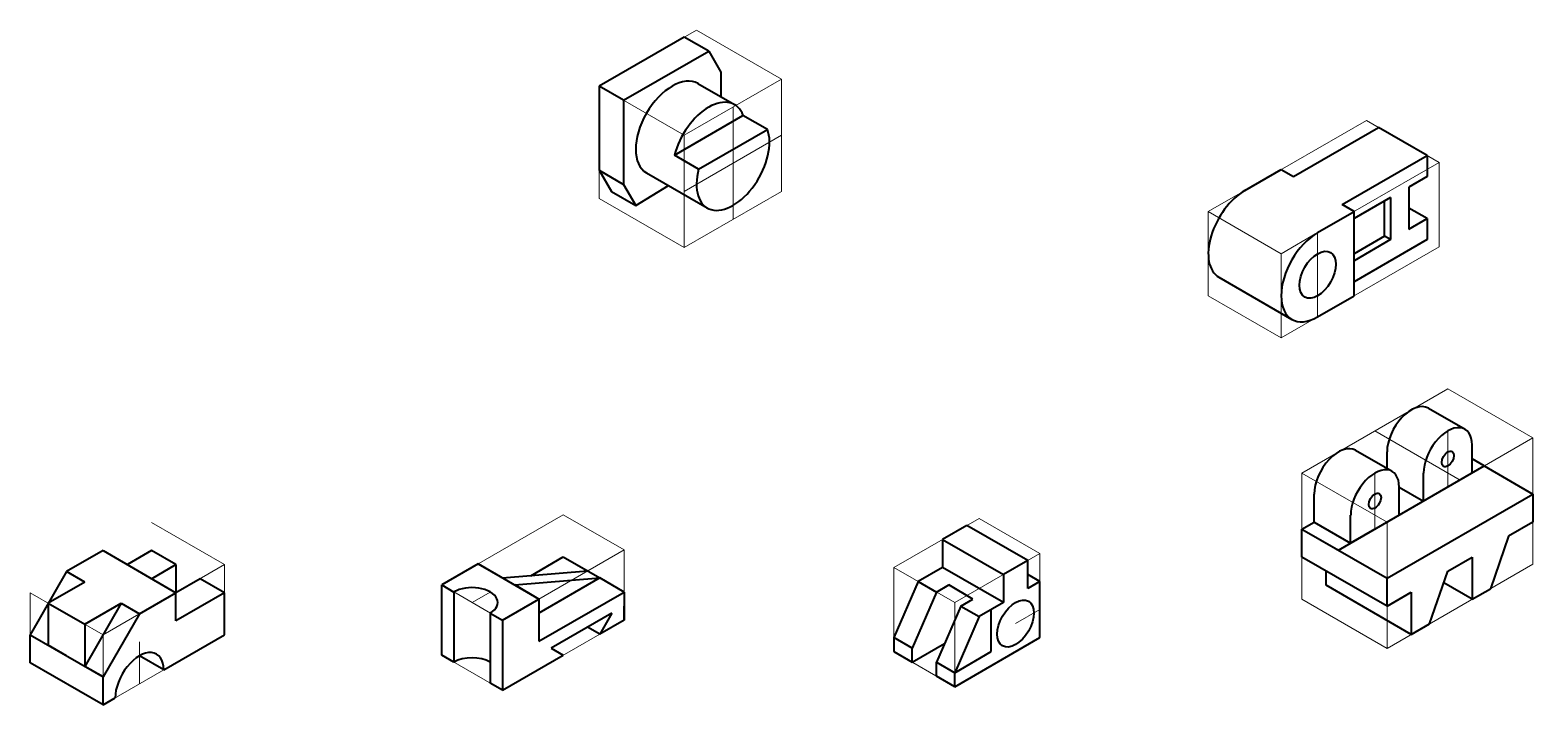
# Model space of a CAD drawing. Header units: millimetres. Extents: x 172 to 6451, y -595 to 608.
# Drawn here: x 5381 to 6451, y -508 to -27 of the extents above; entities that cross this region are included whole.
import ezdxf

# ---------------------------------------------------------------- set-up
doc = ezdxf.new("R2010")
doc.units = ezdxf.units.MM
doc.header["$LTSCALE"] = 10
doc.linetypes.add('CENTER2', pattern=[28.575, 19.05, -3.175, 3.175, -3.175])
for name, color, linetype, lineweight in [('Centre', 1, 'CENTER2', 20), ('Object', 2, 'Continuous', 40), ('Projection', 5, 'Continuous', 5)]:
    doc.layers.add(name, color=color, linetype=linetype, lineweight=lineweight)

msp = doc.modelspace()

# ---------------------------------------------------------------- linework, layer by layer
at = {"layer": 'Centre'}
for p, q in [((5881.5, -81.8), (5881.5, -161.8)), ((5846.8, -141.8), (5916.1, -101.8)), ((6390.6, -352.5), (6390.6, -312.5)), ((6338.7, -382.5), (6338.7, -342.5)), ((5695.6, -434.8), (5708.6, -427.3)), ((6100, -439.8), (6082.7, -449.8)), ((5458.7, -492.8), (5458.7, -462.8))]:
    msp.add_line(p, q, dxfattribs=at)
at = {"layer": 'Centre', "linetype": 'CENTER2'}
msp.add_line((6297.9, -231.2), (6297.9, -171.2), dxfattribs=at)
at = {"layer": 'Object'}
for p, q in [((5846.8, -31.8), (5786.2, -66.8)), ((5864.2, -41.8), (5846.8, -31.8)), ((5803.5, -76.8), (5864.2, -41.8)), ((5864.2, -41.8), (5872.8, -56.8)), ((5872.8, -56.8), (5872.8, -74.4)), ((5803.5, -76.8), (5786.2, -66.8)), ((5786.2, -66.8), (5786.2, -126.8)), ((5856.5, -65), (5882.5, -80)), ((5803.5, -76.8), (5803.5, -136.8)), ((5839.7, -116), (5888.6, -87.7)), ((5906, -97.7), (5888.6, -87.7)), ((6280.6, -131.2), (6341.2, -96.2)), ((6375.9, -116.2), (6341.2, -96.2)), ((5857, -126), (5906, -97.7)), ((5857, -126), (5839.7, -116)), ((6315.3, -151.2), (6375.9, -116.2)), ((6375.9, -116.2), (6375.9, -131.2)), ((5786.2, -126.8), (5803.5, -136.8)), ((5786.2, -126.8), (5794.9, -141.8)), ((6246, -141.2), (6272, -126.2)), ((6272, -126.2), (6280.6, -131.2)), ((5803.5, -136.8), (5812.2, -151.8)), ((5812.2, -151.8), (5835.5, -137.7)), ((5819.8, -128.6), (5863.1, -153.6)), ((6375.9, -131.2), (6362.9, -138.7)), ((6362.9, -138.7), (6362.9, -168.7)), ((5794.9, -141.8), (5812.2, -151.8)), ((5846.8, -144.2), (5845.8, -143.6)), ((6349.9, -146.2), (6323.9, -161.2)), ((6345.6, -173.7), (6345.6, -148.7)), ((6349.9, -146.2), (6349.9, -176.2)), ((6297.9, -171.2), (6323.9, -156.2)), ((6323.9, -156.2), (6315.3, -151.2)), ((6323.9, -216.2), (6323.9, -156.2)), ((6375.9, -161.2), (6362.9, -153.7)), ((6362.9, -168.7), (6375.9, -161.2)), ((6375.9, -161.2), (6375.9, -176.2)), ((6345.6, -173.7), (6323.9, -186.2)), ((6375.9, -176.2), (6323.9, -206.2)), ((6349.9, -176.2), (6323.9, -191.2)), ((6349.9, -176.2), (6345.6, -173.7)), ((6227.6, -203), (6279.6, -233)), ((6297.9, -231.2), (6323.9, -216.2)), ((6376.9, -296.3), (6402.9, -311.3)), ((6324.9, -326.3), (6350.9, -341.3)), ((6347.3, -340.2), (6347.3, -327.5)), ((6407.9, -342.5), (6407.9, -322.5)), ((6312.7, -397.5), (6416.6, -337.5)), ((6373.3, -362.5), (6373.3, -342.5)), ((6416.6, -337.5), (6407.9, -332.5)), ((6416.6, -337.5), (6451.2, -357.5)), ((6356, -372.5), (6356, -352.5)), ((6356, -352.5), (6373.3, -362.5)), ((6390.6, -352.5), (6373.3, -362.5)), ((6295.4, -377.5), (6295.4, -357.5)), ((6347.3, -417.5), (6451.2, -357.5)), ((6451.2, -357.5), (6451.2, -377.5)), ((6321.3, -392.5), (6321.3, -372.5)), ((6048.1, -379.8), (6030.8, -389.8)), ((6091.4, -404.8), (6048.1, -379.8)), ((6286.7, -382.5), (6295.4, -377.5)), ((6286.7, -402.5), (6286.7, -382.5)), ((6286.7, -382.5), (6347.3, -417.5)), ((6286.7, -382.5), (6312.7, -397.5)), ((6295.4, -377.5), (6321.3, -392.5)), ((6338.7, -382.5), (6321.3, -392.5)), ((6451.2, -377.5), (6433.9, -387.5)), ((6030.8, -389.8), (6074.1, -414.8)), ((6030.8, -389.8), (6030.8, -409.8)), ((6433.9, -387.5), (6420.9, -425)), ((5432.8, -397.8), (5406.8, -412.8)), ((5432.8, -397.8), (5484.7, -427.8)), ((5467.4, -397.8), (5450.1, -407.8)), ((5484.7, -407.8), (5467.4, -397.8)), ((5737.5, -415.7), (5760.6, -402.3)), ((5760.6, -402.3), (5786.6, -417.3)), ((5760.6, -402.3), (5777.9, -412.3)), ((6091.4, -404.8), (6074.1, -414.8)), ((6091.4, -424.8), (6091.4, -404.8)), ((6347.3, -437.5), (6286.7, -402.5)), ((6390.6, -412.5), (6407.9, -402.5)), ((6407.9, -402.5), (6407.9, -432.5)), ((5406.8, -412.8), (5380.8, -457.8)), ((5419.8, -420.3), (5406.8, -412.8)), ((5467.4, -417.8), (5484.7, -407.8)), ((5484.7, -407.8), (5484.7, -427.8)), ((5700, -407.3), (5674, -422.3)), ((5743.3, -432.3), (5700, -407.3)), ((5700, -407.3), (5717.3, -417.3)), ((5717.3, -417.3), (5777.9, -412.3)), ((5726, -422.3), (5786.6, -417.3)), ((5786.6, -417.3), (5743.3, -442.3)), ((5803.9, -427.3), (5786.6, -417.3)), ((5803.9, -427.3), (5786.6, -417.3)), ((6030.8, -409.8), (6013.4, -419.8)), ((6074.1, -434.8), (6030.8, -409.8)), ((6074.1, -414.8), (6074.1, -434.8)), ((6100, -419.8), (6091.4, -414.8)), ((6304, -422.5), (6304, -412.5)), ((6377.6, -450), (6390.6, -412.5)), ((5419.8, -420.3), (5393.8, -435.3)), ((5458.7, -442.8), (5484.7, -427.8)), ((5502, -417.8), (5484.7, -427.8)), ((5519.4, -427.8), (5484.7, -447.8)), ((5484.7, -447.8), (5484.7, -427.8)), ((5519.4, -427.8), (5502, -417.8)), ((5519.4, -457.8), (5519.4, -427.8)), ((5674, -472.3), (5674, -422.3)), ((5674, -422.3), (5682.7, -427.3)), ((5682.7, -427.3), (5682.7, -477.3)), ((5743.3, -432.3), (5726, -422.3)), ((5743.3, -462.3), (5803.9, -427.3)), ((5803.9, -427.3), (5803.9, -447.3)), ((5803.9, -427.3), (5803.9, -427.3)), ((6013.4, -419.8), (5996.1, -459.8)), ((6026.4, -427.3), (6009.1, -467.3)), ((6013.4, -419.8), (6026.4, -427.3)), ((6026.4, -427.3), (6035.1, -422.3)), ((6052.4, -432.3), (6035.1, -422.3)), ((6100, -419.8), (6091.4, -424.8)), ((6100, -459.8), (6100, -419.8)), ((6364.6, -457.5), (6304, -422.5)), ((6347.3, -437.5), (6347.3, -417.5)), ((6347.3, -437.5), (6364.6, -427.5)), ((6364.6, -427.5), (6364.6, -457.5)), ((6407.9, -432.5), (6387.7, -420.8)), ((6407.9, -432.5), (6420.9, -425)), ((5393.8, -435.3), (5419.8, -450.3)), ((5393.8, -435.3), (5393.8, -465.3)), ((5445.8, -435.3), (5419.8, -480.3)), ((5419.8, -450.3), (5445.8, -435.3)), ((5445.8, -435.3), (5458.7, -442.8)), ((5717.3, -447.3), (5743.3, -432.3)), ((5743.3, -432.3), (5743.3, -462.3)), ((5803.9, -447.3), (5803.9, -437.3)), ((6043.7, -437.3), (6026.4, -477.3)), ((6043.7, -437.3), (6052.4, -432.3)), ((6043.7, -437.3), (6056.7, -444.8)), ((6074.1, -434.8), (6056.7, -444.8)), ((5458.7, -442.8), (5432.8, -487.8)), ((5708.6, -442.3), (5708.6, -492.3)), ((5708.6, -442.3), (5717.3, -447.3)), ((5717.3, -447.3), (5717.3, -497.3)), ((5795.2, -442.3), (5751.9, -467.3)), ((5795.2, -442.3), (5786.6, -457.3)), ((5803.9, -447.3), (5786.6, -457.3)), ((6056.7, -444.8), (6039.4, -484.8)), ((6065.4, -469.8), (6065.4, -439.8)), ((5380.8, -477.8), (5380.8, -457.8)), ((5380.8, -457.8), (5432.8, -487.8)), ((5419.8, -450.3), (5419.8, -480.3)), ((5476.1, -482.8), (5519.4, -457.8)), ((5786.6, -457.3), (5777.9, -452.3)), ((6009.1, -467.3), (5996.1, -459.8)), ((5996.1, -459.8), (5996.1, -469.8)), ((6039.4, -494.8), (6100, -459.8)), ((6364.6, -457.5), (6377.6, -450)), ((5406.8, -472.8), (5393.8, -465.3)), ((5751.9, -467.3), (5760.6, -472.3)), ((5996.1, -469.8), (6009.1, -477.3)), ((6009.1, -477.3), (6032.2, -464)), ((6009.1, -477.3), (6009.1, -467.3)), ((6039.4, -484.8), (6065.4, -469.8)), ((5432.8, -507.8), (5380.8, -477.8)), ((5432.8, -487.8), (5419.8, -480.3)), ((5432.8, -487.8), (5419.8, -480.3)), ((5476.1, -482.8), (5458.7, -472.8)), ((5682.7, -477.3), (5674, -472.3)), ((5717.3, -497.3), (5760.6, -472.3)), ((6026.4, -487.3), (6026.4, -477.3)), ((6026.4, -477.3), (6039.4, -484.8)), ((5432.8, -507.8), (5432.8, -487.8)), ((5717.3, -497.3), (5708.6, -492.3)), ((6039.4, -494.8), (6026.4, -487.3)), ((6039.4, -494.8), (6039.4, -484.8)), ((5432.8, -507.8), (5441.4, -502.8))]:
    msp.add_line(p, q, dxfattribs=at)
for centre, major_axis, start_param, end_param in [((5838.2, -96.8), (-18.4, -31.8), 3.141593, 6.283185), ((5864.2, -111.8), (-18.4, -31.8), 2.696031, 5.15795), ((5881.5, -121.8), (-18.4, -31.8), 5.15795, 8.979217), ((5864.2, -111.8), (-18.4, -31.8), 6.283185, 6.338856), ((6246, -171.2), (-18.4, -31.8), 3.926991, 6.283185), ((6297.9, -201.2), (-18.4, -31.8), 3.926991, 7.068583), ((6364.6, -317.5), (-12.2, -21.2), 3.141593, 5.497787), ((6390.6, -332.5), (-12.2, -21.2), 2.356194, 5.497787), ((6312.7, -347.5), (-12.2, -21.2), 3.141593, 5.497787), ((6338.7, -362.5), (-12.2, -21.2), 2.356194, 5.497787), ((5695.6, -434.8), (-18.4, 0), 2.356194, 5.497787), ((5458.7, -492.8), (-12.2, -21.2), 2.356194, 5.497787), ((5695.6, -484.8), (-18.4, 0), 3.926991, 5.497787)]:
    msp.add_ellipse(centre, major_axis=major_axis, ratio=0.57735, start_param=start_param, end_param=end_param, dxfattribs=at)
for centre, major_axis in [((6297.9, -201.2), (-9.2, -15.9)), ((6390.6, -332.5), (-3.06, -5.3)), ((6338.7, -362.5), (-3.06, -5.3)), ((6082.7, -449.8), (-9.2, -15.9))]:
    msp.add_ellipse(centre, major_axis=major_axis, ratio=0.57735, dxfattribs=at)
at = {"layer": 'Projection'}
for p, q in [((5855.5, -26.8), (5786.2, -66.8)), ((5916.1, -61.8), (5855.5, -26.8)), ((5916.1, -61.8), (5846.8, -101.8)), ((5916.1, -141.8), (5916.1, -61.8)), ((5786.2, -146.8), (5786.2, -66.8)), ((5786.2, -66.8), (5846.8, -101.8)), ((6332.6, -91.2), (6246, -141.2)), ((6384.5, -121.2), (6332.6, -91.2)), ((5846.8, -101.8), (5846.8, -181.8)), ((6384.5, -121.2), (6297.9, -171.2)), ((6384.5, -181.2), (6384.5, -121.2)), ((5846.8, -181.8), (5786.2, -146.8)), ((5846.8, -181.8), (5916.1, -141.8)), ((6246, -141.2), (6220, -156.2)), ((6246, -141.2), (6220, -156.2)), ((6220, -216.2), (6220, -156.2)), ((6220, -156.2), (6272, -186.2)), ((6297.9, -171.2), (6272, -186.2)), ((6272, -246.2), (6384.5, -181.2)), ((6272, -186.2), (6272, -246.2)), ((6272, -246.2), (6220, -216.2)), ((6390.6, -282.5), (6286.7, -342.5)), ((6451.2, -317.5), (6390.6, -282.5)), ((6338.7, -312.5), (6399.3, -347.5)), ((6451.2, -317.5), (6347.3, -377.5)), ((6451.2, -407.5), (6451.2, -317.5)), ((6286.7, -432.5), (6286.7, -342.5)), ((6286.7, -342.5), (6347.3, -377.5)), ((5760.6, -372.3), (5674, -422.3)), ((5803.9, -397.3), (5760.6, -372.3)), ((5467.4, -377.8), (5519.4, -407.8)), ((6056.7, -374.8), (5996.1, -409.8)), ((6100, -399.8), (6056.7, -374.8)), ((6347.3, -377.5), (6347.3, -467.5)), ((5803.9, -397.3), (5717.3, -447.3)), ((5803.9, -447.3), (5803.9, -397.3)), ((6100, -399.8), (6039.4, -434.8)), ((6100, -459.8), (6100, -399.8)), ((5519.4, -407.8), (5432.8, -457.8)), ((5519.4, -457.8), (5519.4, -407.8)), ((5996.1, -469.8), (5996.1, -409.8)), ((5996.1, -409.8), (6039.4, -434.8)), ((6347.3, -467.5), (6451.2, -407.5)), ((5380.8, -477.8), (5380.8, -427.8)), ((5380.8, -427.8), (5432.8, -457.8)), ((5674, -472.3), (5674, -422.3)), ((5674, -422.3), (5717.3, -447.3)), ((6039.4, -434.8), (6039.4, -494.8)), ((6347.3, -467.5), (6286.7, -432.5)), ((5717.3, -497.3), (5803.9, -447.3)), ((5717.3, -447.3), (5717.3, -497.3)), ((5432.8, -507.8), (5519.4, -457.8)), ((5432.8, -457.8), (5432.8, -507.8)), ((6039.4, -494.8), (6100, -459.8)), ((6039.4, -494.8), (5996.1, -469.8)), ((5432.8, -507.8), (5380.8, -477.8)), ((5717.3, -497.3), (5674, -472.3))]:
    msp.add_line(p, q, dxfattribs=at)

doc.saveas('drawing.dxf')
